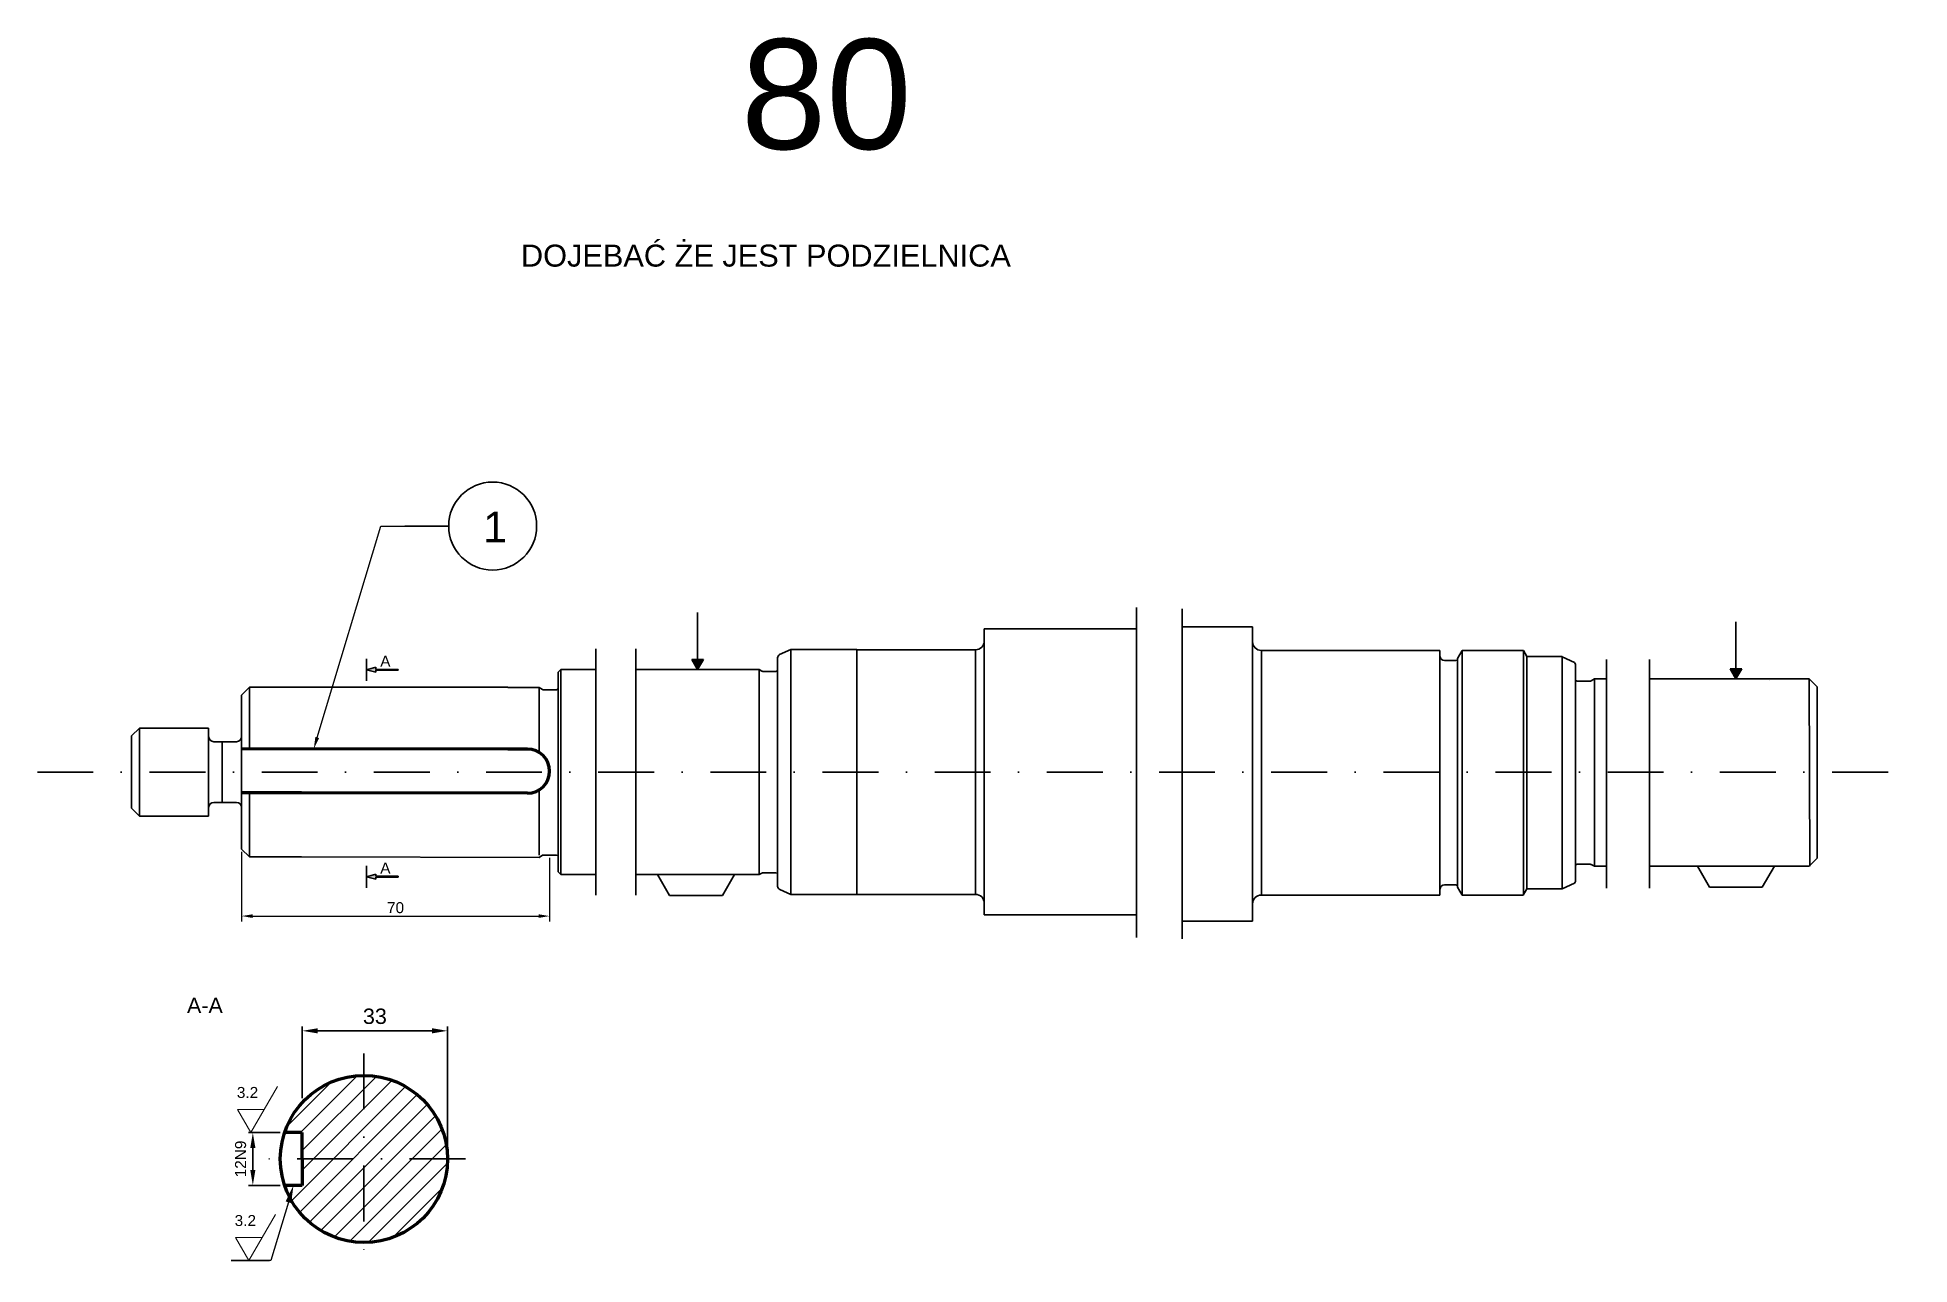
# Model space of a CAD drawing. Header units: millimetres. Extents: x 1335 to 6286, y 608 to 2939.
# Drawn here: x 4728.9 to 5154.5, y 2304.1 to 2583.1 of the extents above; entities that cross this region are included whole.
import ezdxf
from ezdxf import colors
from ezdxf.entities.mleader import LeaderData, LeaderLine
from ezdxf.math import Vec2, Vec3

# ---------------------------------------------------------------- set-up
doc = ezdxf.new("R2010")
doc.units = ezdxf.units.MM
doc.linetypes.add('CENTER', pattern=[50.8, 31.75, -6.35, 6.35, -6.35])
doc.linetypes.add('DASHDOT', pattern=[25.4, 12.7, -6.35, 0, -6.35])
for name, color, linetype, lineweight in [('01.1 CIĄG. Z PRZERWANIEM', 255, 'Amzigzag', 35), ('01.1 CIĄGŁA CIENKA', 255, 'Continuous', 35), ('01.2 CIĄGŁA GRUBA', 7, 'Continuous', 70), ('04.1 DŁ. K+K CIENKA', 255, 'DASHDOT', 35), ('odkuwka', 1, 'CENTER', 35)]:
    doc.layers.add(name, color=color, linetype=linetype, lineweight=lineweight)
doc.styles.get("Standard").update_dxf_attribs({"font": 'arial.ttf'})
doc.linetypes.add('Amzigzag', pattern='A,0.0001,[136,genltshp.shx,S=0.04,R=0,X=0,Y=0],-11', length=11.0001)
doc.dimstyles.new('AM_ISO$0', dxfattribs={"dimscale": 100, "dimtxt": 3.5, "dimasz": 3.5, "dimexe": 1, "dimexo": 1, "dimgap": 1.5, "dimtad": 1, "dimdsep": 46, "dimtxsty": 'Standard', "dimcen": 0, "dimclrd": 256, "dimclre": 256, "dimclrt": 2, "dimadec": 0, "dimazin": 2, "dimtp": 0.1, "dimtm": 0.1, "dimtfac": 0.71, "dimtmove": 0, "dimatfit": 3, "dimfxl": 1, "dimlwd": -1, "dimlwe": -1, "dimarcsym": 1})
doc.dimstyles.new('ISO-25$0', dxfattribs={"dimtxt": 2.5, "dimasz": 2.5, "dimexe": 1.25, "dimexo": 0.625, "dimtad": 1, "dimtxsty": 'Standard', "dimcen": 2.5, "dimadec": 0, "dimazin": 0, "dimtfac": 1, "dimtmove": 0, "dimatfit": 3, "dimfxl": 1, "dimarcsym": 0})

msp = doc.modelspace()

# ---------------------------------------------------------------- texts
at = {"layer": '01.1 CIĄGŁA CIENKA', "attachment_point": 1}
for s, width, gutter_width, heights, insert, char_height in [('DOJEBAĆ ŻE JEST PODZIELNICA ', 342.53267, 12.5, [0], (4838.794, 2535.957), 5), ('1', 6.92921, 1, [0], (4830.187, 2475.267), 7), ('A', 5.11873, 12.5, [0], (4806.808, 2442.505), 2.5), ('A', 5.11873, 12.5, [0], (4806.808, 2395.474), 2.5), ('A-A', 17.03992, 12.5, [8.092], (4762.871, 2364.751), 3.5), ('3.2', 6.23728, 12.5, [0], (4774.209, 2344.46), 2.5), ('3.2', 6.23728, 12.5, [0], (4773.706, 2315.348), 2.5)]:
    msp.add_mtext_dynamic_manual_height_columns(s, width=width, gutter_width=gutter_width, heights=heights, dxfattribs=dict(at, insert=insert, char_height=char_height))
at = {"layer": 'odkuwka', "insert": (4888.794, 2582.682), "char_height": 25, "attachment_point": 1}
msp.add_mtext_dynamic_manual_height_columns('80', width=57.69407, gutter_width=1, heights=[0], dxfattribs=at)

# ---------------------------------------------------------------- blocks, each defined once
blk = doc.blocks.new('*D169')
at = {"layer": '01.1 CIĄGŁA CIENKA', "color": 0, "lineweight": -2, "transparency": 16777216}
for p, q in [((4775.3, 2397.93), (4775.3, 2382.06)), ((4845.29, 2396.56), (4845.29, 2382.06)), ((4777.8, 2383.31), (4842.79, 2383.31))]:
    blk.add_line(p, q, dxfattribs=at)
at = {"layer": '01.1 CIĄGŁA CIENKA', "color": 0, "transparency": 16777216}
for points in [[(4777.8, 2383.72), (4777.8, 2382.89), (4775.3, 2383.31)], [(4842.79, 2383.72), (4842.79, 2382.89), (4845.29, 2383.31)]]:
    blk.add_solid(points, dxfattribs=at)
at = {"layer": 'Defpoints', "color": 0, "transparency": 16777216}
for p in [(4775.3, 2398.55), (4845.29, 2397.18), (4845.29, 2383.31)]:
    blk.add_point(p, dxfattribs=at)
at = {"layer": '01.1 CIĄGŁA CIENKA', "color": 0, "transparency": 16777216, "insert": (4810.29, 2385.21), "char_height": 2.5, "attachment_point": 5}
blk.add_mtext('70', dxfattribs=at)
blk = doc.blocks.new('*D171')
at = {"layer": '01.1 CIĄGŁA CIENKA', "linetype": 'ByBlock', "transparency": 16777216}
for p, q in [((4784.07, 2334.09), (4776.84, 2334.09)), ((4777.84, 2330.59), (4777.84, 2325.59)), ((4784.07, 2322.09), (4776.84, 2322.09))]:
    blk.add_line(p, q, dxfattribs=at)
at = {"layer": '01.1 CIĄGŁA CIENKA', "transparency": 16777216}
for points in [[(4777.26, 2330.59), (4778.43, 2330.59), (4777.84, 2334.09)], [(4777.26, 2325.59), (4778.43, 2325.59), (4777.84, 2322.09)]]:
    blk.add_solid(points, dxfattribs=at)
at = {"layer": 'Defpoints', "color": 0, "transparency": 16777216}
for p in [(4785.07, 2334.09), (4777.84, 2322.09), (4785.07, 2322.09)]:
    blk.add_point(p, dxfattribs=at)
at = {"layer": '01.1 CIĄGŁA CIENKA', "color": 2, "transparency": 16777216, "insert": (4775.07, 2328.09), "char_height": 2.5, "attachment_point": 5, "rotation": 90}
blk.add_mtext('12N9', dxfattribs=at)
blk = doc.blocks.new('*D170')
at = {"layer": '01.1 CIĄGŁA CIENKA', "linetype": 'ByBlock', "transparency": 16777216}
for p, q in [((4789.09, 2341.93), (4789.09, 2358.22)), ((4822.09, 2329.09), (4822.09, 2358.22)), ((4792.59, 2357.22), (4818.59, 2357.22))]:
    blk.add_line(p, q, dxfattribs=at)
at = {"layer": '01.1 CIĄGŁA CIENKA', "transparency": 16777216}
for points in [[(4792.59, 2357.81), (4792.59, 2356.64), (4789.09, 2357.22)], [(4818.59, 2357.81), (4818.59, 2356.64), (4822.09, 2357.22)]]:
    blk.add_solid(points, dxfattribs=at)
at = {"layer": 'Defpoints', "color": 0, "transparency": 16777216}
for p in [(4822.09, 2357.22), (4789.09, 2340.93), (4822.09, 2328.09)]:
    blk.add_point(p, dxfattribs=at)
at = {"layer": '01.1 CIĄGŁA CIENKA', "color": 2, "transparency": 16777216, "insert": (4805.59, 2360.51), "char_height": 3.5, "attachment_point": 5}
blk.add_mtext('33', dxfattribs=at)

# ---------------------------------------------------------------- dimensions: what is measured, and where the dimension line sits
at = {"layer": '01.1 CIĄGŁA CIENKA'}
dim = msp.add_linear_dim(base=(4845.286, 2383.306), p1=(4775.295, 2398.553), p2=(4845.286, 2397.183), text='70', dimstyle='ISO-25$0', dxfattribs=at)
dim.commit()
dim.dimension.update_dxf_attribs({"geometry": '*D169', "text_midpoint": (4810.291, 2385.207)})
dim = msp.add_linear_dim(base=(4822.094, 2357.224), p1=(4789.094, 2340.932), p2=(4822.094, 2328.087), dimstyle='AM_ISO$0', override={"dimscale": 1, "dimtdec": 3}, dxfattribs=at)
dim.commit()
dim.dimension.update_dxf_attribs({"geometry": '*D170', "text_midpoint": (4805.594, 2357.224), "dimtype": 160})
dim = msp.add_linear_dim(base=(4777.844, 2322.087), p1=(4785.066, 2334.087), p2=(4785.066, 2322.087), angle=90, text='<>N9', dimstyle='AM_ISO$0', override={"dimscale": 1, "dimtxt": 2.5, "dimtdec": 3}, dxfattribs=at)
dim.commit()
dim.dimension.update_dxf_attribs({"geometry": '*D171', "text_midpoint": (4777.844, 2328.087), "dimtype": 160})

# ---------------------------------------------------------------- hatches: boundary and pattern name
at = {"layer": '01.1 CIĄGŁA CIENKA'}
h = msp.add_hatch(color=256, dxfattribs=at)
h.dxf.hatch_style = 1
h.paths.add_polyline_path([(4805.814, 2439.402), (4805.814, 2439.862), (4803.704, 2439.296), (4805.814, 2438.731), (4805.814, 2439.191), (4810.876, 2439.191), (4810.876, 2439.402)])
h = msp.add_hatch(color=256, dxfattribs=at)
h.dxf.hatch_style = 1
h.paths.add_polyline_path([(4880.261, 2441.632), (4878.942, 2441.632), (4878.942, 2439.348)])
h.paths.add_polyline_path([(4878.942, 2441.632), (4877.624, 2441.632), (4878.942, 2439.348)])
h = msp.add_hatch(color=256, dxfattribs=at)
h.dxf.hatch_style = 1
h.paths.add_polyline_path([(5116.316, 2439.505), (5114.997, 2439.505), (5114.997, 2437.222)])
h.paths.add_polyline_path([(5114.997, 2439.505), (5113.679, 2439.505), (5114.997, 2437.222)])
h = msp.add_hatch(color=256, dxfattribs=at)
h.dxf.hatch_style = 1
h.paths.add_polyline_path([(4805.814, 2392.37), (4805.814, 2392.83), (4803.704, 2392.264), (4805.814, 2391.699), (4805.814, 2392.159), (4810.876, 2392.159), (4810.876, 2392.37)])
h = msp.add_hatch(dxfattribs=at)
h.set_pattern_fill('ANSI31', color=256)
h.set_pattern_definition([(45, (4760.0942, 2283.0867), (-2.24506, 2.24506), [])])
h.paths.add_polyline_path([(4803.094, 2347.087, -0.4142136), (4822.094, 2328.087), (4803.094, 2328.087)])
h.paths.add_polyline_path([(4803.094, 2347.087), (4803.094, 2328.087), (4789.094, 2328.087), (4789.094, 2334.087), (4785.066, 2334.087, -0.3229503)])
h.paths.add_polyline_path([(4785.066, 2322.087), (4789.094, 2322.087), (4789.094, 2328.087), (4803.094, 2328.087), (4803.094, 2309.087, -0.3229503)])
h.paths.add_polyline_path([(4803.094, 2328.087), (4822.094, 2328.087, -0.4142136), (4803.094, 2309.087)])

# ---------------------------------------------------------------- linework, layer by layer
at = {"layer": '01.1 CIĄG. Z PRZERWANIEM'}
for p, q in [((4978.732, 2378.46), (4978.732, 2453.442)), ((4989.12, 2453.13), (4989.12, 2378.148)), ((4855.834, 2388.032), (4855.834, 2444.032)), ((4864.912, 2444.055), (4864.912, 2388.055)), ((5085.574, 2389.637), (5085.574, 2441.637)), ((5095.321, 2441.637), (5095.321, 2389.637))]:
    msp.add_line(p, q, dxfattribs=at)
at = {"layer": '01.1 CIĄGŁA CIENKA'}
for p, q in [((4812.364, 2471.982), (4822.364, 2471.982)), ((4878.942, 2452.348), (4878.942, 2439.348)), ((4944.128, 2448.607), (4978.732, 2448.607)), ((4944.128, 2445.852), (4944.128, 2448.607)), ((4944.128, 2448.607), (4944.128, 2383.607)), ((4989.12, 2449.08), (5005.12, 2449.08)), ((5005.12, 2449.08), (5005.12, 2415.63)), ((5114.997, 2450.222), (5114.997, 2437.222)), ((4900.121, 2443.927), (4897.603, 2442.739)), ((4900.121, 2443.927), (4915.128, 2443.927)), ((4900.121, 2443.927), (4900.121, 2388.177)), ((4915.128, 2388.177), (4915.128, 2443.927)), ((4915.128, 2443.927), (4915.128, 2388.177)), ((4915.128, 2443.852), (4942.158, 2443.852)), ((4942.126, 2388.252), (4942.126, 2443.852)), ((5047.727, 2443.687), (5007.12, 2443.687)), ((5007.143, 2443.687), (5007.143, 2388.087)), ((5007.143, 2443.387), (5007.143, 2388.387)), ((5047.727, 2443.687), (5047.727, 2388.087)), ((5052.768, 2443.687), (5051.727, 2441.887)), ((5052.768, 2443.687), (5066.703, 2443.662)), ((5052.768, 2443.687), (5052.768, 2388.087)), ((5067.499, 2442.284), (5066.703, 2443.662)), ((5066.703, 2443.662), (5066.703, 2388.094)), ((4803.704, 2436.796), (4803.704, 2441.796)), ((4803.704, 2439.296), (4805.814, 2439.862)), ((4803.704, 2439.296), (4805.814, 2438.731)), ((4805.814, 2439.402), (4805.814, 2439.862)), ((4805.814, 2439.402), (4810.876, 2439.402)), ((4810.876, 2439.191), (4805.814, 2439.191)), ((4805.814, 2439.191), (4805.814, 2438.731)), ((4810.876, 2439.402), (4810.876, 2439.191)), ((4847.286, 2438.755), (4847.886, 2439.355)), ((4847.286, 2438.755), (4847.286, 2393.355)), ((4847.286, 2438.755), (4847.286, 2393.355)), ((4847.886, 2439.355), (4855.834, 2439.355)), ((4847.886, 2439.355), (4847.886, 2392.755)), ((4864.912, 2439.348), (4892.973, 2439.348)), ((4878.942, 2439.348), (4877.624, 2441.632)), ((4880.261, 2441.632), (4877.624, 2441.632)), ((4878.942, 2439.348), (4880.261, 2441.632)), ((4893.546, 2439.008), (4892.973, 2439.348)), ((4892.973, 2439.348), (4892.973, 2392.748)), ((4896.734, 2438.948), (4893.757, 2438.948)), ((4897.128, 2442.015), (4897.13, 2390.069)), ((4897.128, 2442.014), (4897.13, 2390.069)), ((5051.327, 2441.387), (5048.727, 2441.387)), ((5048.727, 2441.387), (5048.727, 2441.387)), ((5051.727, 2441.887), (5051.727, 2419.845)), ((5067.499, 2442.284), (5067.459, 2389.531)), ((5075.499, 2442.284), (5067.499, 2442.28)), ((5075.499, 2442.284), (5067.499, 2442.284)), ((5078.272, 2440.969), (5075.499, 2442.279)), ((5075.519, 2389.524), (5075.499, 2442.279)), ((5078.523, 2440.614), (5078.519, 2391.172)), ((5078.523, 2440.614), (5078.519, 2391.173)), ((5114.997, 2437.222), (5113.679, 2439.505)), ((5116.316, 2439.505), (5113.679, 2439.505)), ((5114.997, 2437.222), (5116.316, 2439.505)), ((4775.295, 2433.553), (4777.095, 2435.353)), ((4777.095, 2435.353), (4835.85, 2435.353)), ((4777.095, 2421.353), (4777.095, 2435.353)), ((4835.85, 2435.263), (4842.906, 2435.263)), ((4843.698, 2434.804), (4842.906, 2435.263)), ((4842.906, 2420.522), (4842.906, 2435.263)), ((4846.886, 2434.744), (4843.908, 2434.744)), ((5078.922, 2436.733), (5081.899, 2436.733)), ((5082.11, 2436.793), (5082.849, 2437.224)), ((5085.574, 2437.224), (5082.849, 2437.224)), ((5082.849, 2437.224), (5082.849, 2394.624)), ((5131.684, 2437.22), (5095.321, 2437.224)), ((5133.484, 2435.424), (5131.684, 2437.224)), ((5131.684, 2437.224), (5131.787, 2394.68)), ((5133.484, 2435.424), (5133.484, 2396.48)), ((5133.484, 2435.424), (5133.484, 2435.424)), ((5133.484, 2435.424), (5133.484, 2396.48)), ((5133.484, 2435.424), (5133.484, 2435.424)), ((4775.295, 2433.553), (4775.295, 2398.553)), ((4775.295, 2416.053), (4775.295, 2433.553)), ((4775.295, 2433.553), (4775.295, 2398.553)), ((4750.286, 2424.259), (4752.086, 2426.059)), ((4752.086, 2426.059), (4767.795, 2426.059)), ((4752.086, 2426.059), (4752.086, 2406.059)), ((4752.086, 2426.059), (4752.086, 2426.059)), ((4767.795, 2426.053), (4767.795, 2416.053)), ((4750.286, 2407.851), (4750.286, 2424.259)), ((4750.286, 2407.851), (4750.286, 2424.259)), ((4767.795, 2424.141), (4767.795, 2425.108)), ((4768.995, 2422.941), (4774.095, 2422.941)), ((4774.095, 2422.941), (4770.895, 2422.941)), ((4770.895, 2422.941), (4770.895, 2416.053)), ((5051.727, 2389.887), (5051.727, 2419.845)), ((4767.795, 2406.053), (4767.795, 2416.053)), ((4770.895, 2409.166), (4770.895, 2416.053)), ((4775.295, 2416.053), (4775.295, 2398.553)), ((5005.12, 2382.18), (5005.12, 2415.63)), ((4768.995, 2409.166), (4774.095, 2409.166)), ((4774.095, 2409.166), (4770.895, 2409.166)), ((4777.095, 2411.353), (4777.095, 2396.753)), ((4842.906, 2412.005), (4842.906, 2397.163)), ((4750.286, 2407.851), (4752.086, 2406.051)), ((4752.086, 2406.051), (4767.795, 2406.053)), ((4767.795, 2407.966), (4767.795, 2406.999)), ((4775.295, 2398.553), (4777.095, 2396.753)), ((4777.095, 2396.753), (4788.928, 2396.753)), ((4788.928, 2396.753), (4842.906, 2396.663)), ((4843.698, 2397.123), (4842.906, 2396.663)), ((4846.886, 2397.183), (4843.908, 2397.183)), ((5133.484, 2396.48), (5131.684, 2394.68)), ((4803.704, 2389.764), (4803.704, 2394.764)), ((4803.704, 2392.264), (4805.814, 2392.83)), ((4803.704, 2392.264), (4805.814, 2391.699)), ((4805.814, 2392.37), (4805.814, 2392.83)), ((4805.814, 2392.37), (4810.876, 2392.37)), ((4810.876, 2392.159), (4805.814, 2392.159)), ((4805.814, 2392.159), (4805.814, 2391.699)), ((4810.876, 2392.37), (4810.876, 2392.159)), ((4847.286, 2393.355), (4847.886, 2392.755)), ((4847.286, 2393.355), (4847.886, 2392.755)), ((4847.886, 2392.755), (4855.834, 2392.755)), ((4864.912, 2392.748), (4892.973, 2392.748)), ((4872.601, 2387.984), (4869.85, 2392.748)), ((4884.601, 2387.984), (4887.351, 2392.748)), ((4893.546, 2393.088), (4892.973, 2392.748)), ((4896.734, 2393.148), (4893.757, 2393.148)), ((5078.922, 2395.086), (5081.899, 2395.086)), ((5082.11, 2395.026), (5082.849, 2394.624)), ((5082.849, 2394.624), (5085.574, 2394.624)), ((5131.684, 2394.68), (5095.321, 2394.68)), ((5108.992, 2389.916), (5106.241, 2394.68)), ((5120.992, 2389.916), (5123.742, 2394.68)), ((4884.601, 2387.984), (4872.601, 2387.984)), ((4900.116, 2388.177), (4897.612, 2389.345)), ((4900.116, 2388.177), (4915.128, 2388.177)), ((4915.128, 2388.252), (4942.126, 2388.252)), ((5047.727, 2388.087), (5007.12, 2388.087)), ((5051.327, 2390.387), (5048.727, 2390.387)), ((5048.727, 2390.387), (5048.727, 2390.387)), ((5052.766, 2388.087), (5051.727, 2389.887)), ((5052.766, 2388.087), (5066.63, 2388.087)), ((5067.459, 2389.531), (5066.63, 2388.094)), ((5067.459, 2389.531), (5075.519, 2389.524)), ((5078.293, 2390.818), (5075.519, 2389.524)), ((5120.992, 2389.916), (5108.992, 2389.916)), ((4944.128, 2386.252), (4944.128, 2383.607)), ((4944.128, 2383.607), (4978.732, 2383.607)), ((4989.12, 2382.18), (5005.12, 2382.18)), ((4781.595, 2304.978), (4772.896, 2304.978))]:
    msp.add_line(p, q, dxfattribs=at)
at = {"layer": '01.1 CIĄGŁA CIENKA', "linetype": 'Continuous', "lineweight": 20}
for p, q in [((4777.415, 2334.089), (4783.478, 2344.589)), ((4777.415, 2334.089), (4783.478, 2344.589)), ((4774.384, 2339.339), (4777.415, 2334.089)), ((4780.446, 2339.339), (4774.384, 2339.339)), ((4774.384, 2339.339), (4777.415, 2334.089)), ((4780.446, 2339.339), (4774.384, 2339.339)), ((4776.912, 2304.978), (4782.974, 2315.478)), ((4773.881, 2310.228), (4776.912, 2304.978)), ((4779.943, 2310.228), (4773.881, 2310.228)), ((4773.881, 2310.228), (4776.912, 2304.978)), ((4779.943, 2310.228), (4773.881, 2310.228))]:
    msp.add_line(p, q, dxfattribs=at)
at = {"layer": '01.1 CIĄGŁA CIENKA'}
msp.add_lwpolyline([(5067.499, 2442.281), (5067.459, 2389.531)], dxfattribs=at)
at = {"layer": '01.1 CIĄGŁA CIENKA', "color": 136, "linetype": 'Continuous', "lineweight": 20, "true_color": 0x008080}
msp.add_lwpolyline([(5122.631, 2436.922), (5122.623, 2436.922)], dxfattribs=at)
at = {"layer": '01.1 CIĄGŁA CIENKA'}
msp.add_circle((4832.364, 2471.982), 10, dxfattribs=at)
for centre, radius, start, end in [((4942.143, 2445.838), 1.986, 269.58692, 0.1711), ((5007.12, 2445.687), 2, 180, 270), ((4893.757, 2439.348), 0.4, 238.22906, 270), ((4896.734, 2439.348), 0.4, 270, 360), ((4898.088, 2441.903), 0.966, 120.1325, 173.42595), ((5048.727, 2442.387), 1, 180, 270), ((5051.327, 2441.787), 0.4, 270, 360), ((5076.866, 2439.711), 1.887, 28.58593, 41.82124), ((4843.908, 2435.144), 0.4, 238.22906, 270), ((4846.886, 2435.144), 0.4, 270, 360), ((5078.922, 2437.133), 0.4, 180, 270), ((5081.899, 2437.133), 0.4, 270, 301.77094), ((4768.995, 2424.141), 1.2, 180, 270), ((4774.095, 2424.141), 1.2, 270.00002, 0), ((4768.995, 2407.966), 1.2, 90, 180), ((4774.095, 2407.966), 1.2, 360, 89.99998), ((4843.908, 2396.783), 0.4, 90, 121.77094), ((4846.886, 2396.783), 0.4, 0, 90), ((4893.757, 2392.748), 0.4, 90, 121.77094), ((4896.734, 2392.748), 0.4, 0, 90), ((5078.922, 2394.686), 0.4, 90, 180), ((5081.899, 2394.686), 0.4, 58.22906, 90), ((4898.121, 2390.205), 1, 187.82495, 239.40039), ((4942.113, 2386.236), 2.016, 0.25442, 89.62227), ((5007.12, 2386.087), 2, 90, 180), ((5048.727, 2389.387), 1, 90, 180), ((5051.327, 2389.987), 0.4, 0, 90), ((5077.582, 2391.521), 1, 315.31518, 339.64581)]:
    msp.add_arc(centre, radius, start, end, dxfattribs=at)
at = {"layer": '01.2 CIĄGŁA GRUBA'}
for p, q in [((4835.85, 2421.263), (4775.295, 2421.353)), ((4840.286, 2421.263), (4835.85, 2421.263)), ((4788.928, 2411.353), (4775.295, 2411.353)), ((4840.286, 2411.263), (4788.928, 2411.353)), ((4789.094, 2334.087), (4785.066, 2334.087)), ((4789.094, 2328.087), (4789.094, 2334.087)), ((4789.094, 2328.087), (4789.094, 2322.087)), ((4789.094, 2322.087), (4785.066, 2322.087))]:
    msp.add_line(p, q, dxfattribs=at)
msp.add_circle((4803.094, 2328.087), 19, dxfattribs=at)
for start, end in [(0, 90), (270, 360)]:
    msp.add_arc((4840.286, 2416.263), 5, start, end, dxfattribs=at)
at = {"layer": '04.1 DŁ. K+K CIENKA'}
for p, q in [((4728.876, 2416.055), (5154.476, 2416.055)), ((4803.094, 2352.087), (4803.094, 2304.087)), ((4826.154, 2328.087), (4780.035, 2328.087))]:
    msp.add_line(p, q, dxfattribs=at)

msp.set_redraw_order([(e.dxf.handle, doc.entitydb.next_handle()) for e in msp.query("TEXT MTEXT ATTDEF DIMENSION ARC_DIMENSION")])  # texts and dimensions are drawn at this point

# ---------------------------------------------------------------- leaders
at = {"layer": '01.1 CIĄGŁA CIENKA'}
ml = msp.add_multileader_mtext('Standard', dxfattribs=at)
ml.set_content('', color=256)
ml.set_leader_properties()
ml.build(insert=Vec2(0, 0))
ml.multileader.update_dxf_attribs({"dogleg_length": 0.36, "arrow_head_size": 2.7, "scale": 15})
ctx = ml.context
ctx.base_point, ctx.scale, ctx.char_height, ctx.arrow_head_size, ctx.landing_gap_size, ctx.plane_origin = Vec3(4812.364, 2471.982), 15, 2.7, 2.7, 1.35, Vec3(4791.701, 2421.329)
notes = []
notes.append((ctx, [(0, (1, 1, 0), (4806.964, 2471.982), (1, 0), 5.4, [(0, [(4791.701, 2421.329)], 0, [])])]))
ctx.mtext.insert, ctx.mtext.flow_direction = Vec3(4813.714, 2473.332), 5
ml = msp.add_multileader_mtext('Standard', dxfattribs=at)
ml.set_content('', color=256)
ml.set_leader_properties()
ml.build(insert=Vec2(0, 0))
ml.multileader.update_dxf_attribs({"text_right_attachment_type": 6, "dogleg_length": 0.36})
ctx = ml.context
ctx.base_point, ctx.plane_origin = Vec3(4777.595, 2306.978), Vec3(4787.08, 2322.087)
ctx.right_attachment, ctx.text_align_type = 6, 2
notes.append((ctx, [(0, (1, 1, 0), (4781.955, 2304.978), (-1, 0), 0.36, [(0, [(4787.08, 2322.087)], 0, [])])]))
ctx.mtext.insert, ctx.mtext.alignment, ctx.mtext.flow_direction = Vec3(4779.595, 2308.978), 3, 5
for ctx, leaders in notes:
    for number, flags, end, landing, length, lines in leaders:
        leader = LeaderData()
        leader.index, (leader.has_last_leader_line, leader.has_dogleg_vector, leader.attachment_direction) = number, flags
        leader.last_leader_point, leader.dogleg_vector, leader.dogleg_length = Vec3(end), Vec3(landing), length
        for number, points, colour, breaks in lines:
            line = LeaderLine()
            line.index, line.vertices, line.color, line.breaks = number, Vec3.list(points), colors.encode_raw_color(colour), breaks
            leader.lines.append(line)
        ctx.leaders.append(leader)

doc.saveas('drawing.dxf')
